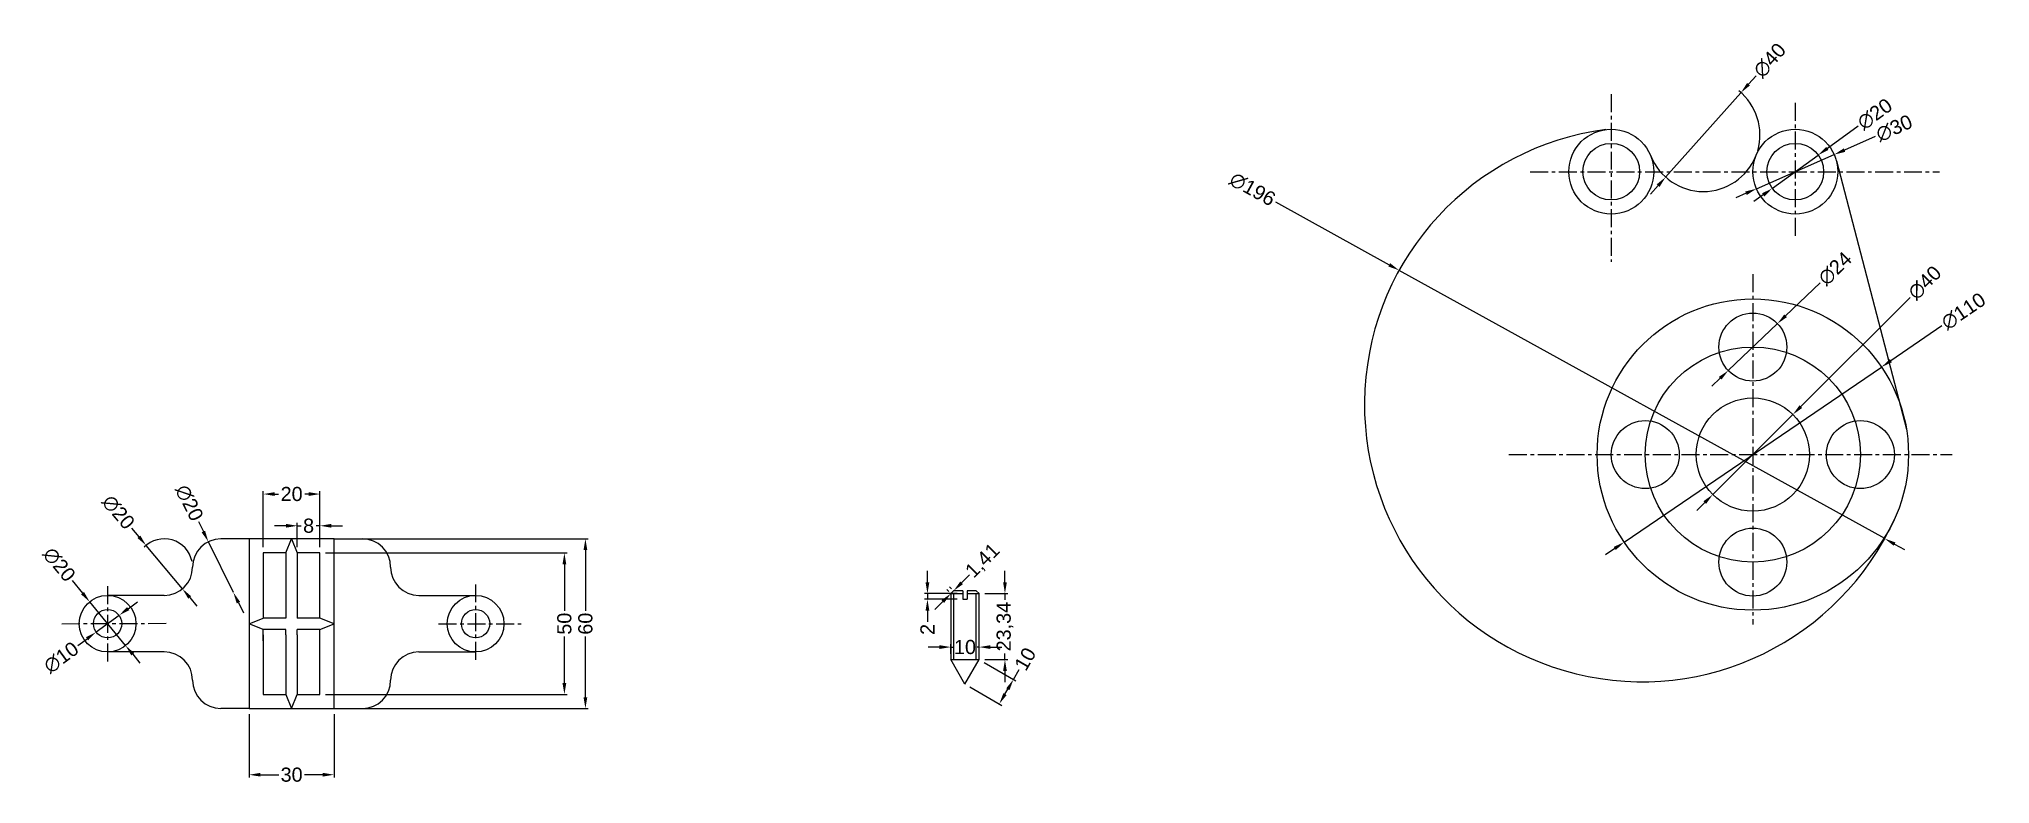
# Model space of a CAD drawing. Header units: millimetres. Extents: x -287 to 1983, y -65 to 241.
# Drawn here: x 1294 to 1983, y -23 to 241 of the extents above; entities that cross this region are included whole.
import ezdxf

# ---------------------------------------------------------------- set-up
doc = ezdxf.new("R2010")
doc.units = ezdxf.units.MM
doc.header["$LTSCALE"] = 0.2
doc.linetypes.add('CENTER', pattern=[50.8, 31.75, -6.35, 6.35, -6.35])
doc.styles.get("Standard").update_dxf_attribs({"font": 'arial.ttf'})
doc.dimstyles.new('ISO-25', dxfattribs={"dimtxt": 5, "dimasz": 4, "dimexe": 1, "dimexo": 2, "dimgap": 1, "dimtad": 0, "dimzin": 9, "dimtxsty": 'Standard', "dimcen": 2.5, "dimclrd": 2, "dimclre": 5, "dimadec": 0, "dimazin": 0, "dimtfac": 1, "dimtmove": 0, "dimatfit": 3, "dimfxl": 1, "dimarcsym": 0})

msp = doc.modelspace()

# ---------------------------------------------------------------- blocks, each defined once
blk = doc.blocks.new('*D50')
at = {"color": 2, "lineweight": -2, "ltscale": 0.2, "transparency": 16777216}
for p, q in [((1305.79, 49.25), (1309.42, 44.83)), ((1324.64, 26.27), (1311.96, 41.73)), ((1327.18, 23.18), (1329.72, 20.09))]:
    blk.add_line(p, q, dxfattribs=at)
at = {"color": 2, "ltscale": 0.2, "transparency": 16777216}
for points in [[(1309.94, 45.25), (1308.9, 44.4), (1311.96, 41.73)], [(1327.7, 23.6), (1326.66, 22.76), (1324.64, 26.27)]]:
    blk.add_solid(points, dxfattribs=at)
at = {"layer": 'Defpoints', "color": 0, "ltscale": 0.2, "transparency": 16777216}
for p in [(1311.96, 41.73), (1324.64, 26.27)]:
    blk.add_point(p, dxfattribs=at)
at = {"color": 0, "ltscale": 0.2, "transparency": 16777216, "insert": (1301.17, 54.89), "char_height": 5, "attachment_point": 5, "rotation": 309.36625}
blk.add_mtext('∅20', dxfattribs=at)
blk = doc.blocks.new('*D51')
at = {"color": 2, "lineweight": -2, "ltscale": 0.2, "transparency": 16777216}
for p, q in [((1325.57, 39.31), (1328.8, 41.67)), ((1322.34, 36.95), (1314.26, 31.06)), ((1307.8, 26.34), (1311.03, 28.7))]:
    blk.add_line(p, q, dxfattribs=at)
at = {"color": 2, "ltscale": 0.2, "transparency": 16777216}
for points in [[(1325.18, 39.85), (1325.96, 38.77), (1322.34, 36.95)], [(1310.64, 29.24), (1311.42, 28.16), (1314.26, 31.06)]]:
    blk.add_solid(points, dxfattribs=at)
at = {"layer": 'Defpoints', "color": 0, "ltscale": 0.2, "transparency": 16777216}
for p in [(1322.34, 36.95), (1314.26, 31.06)]:
    blk.add_point(p, dxfattribs=at)
at = {"color": 0, "ltscale": 0.2, "transparency": 16777216, "insert": (1301.91, 22.04), "char_height": 5, "attachment_point": 5, "rotation": 36.11226}
blk.add_mtext('∅10', dxfattribs=at)
blk = doc.blocks.new('*D52')
at = {"color": 2, "lineweight": -2, "ltscale": 0.2, "transparency": 16777216}
for p, q in [((1326.76, 67.81), (1329.33, 64.74)), ((1344.73, 46.33), (1331.89, 61.67)), ((1347.29, 43.26), (1349.86, 40.2))]:
    blk.add_line(p, q, dxfattribs=at)
at = {"color": 5, "lineweight": -2, "ltscale": 0.2, "transparency": 16777216}
blk.add_arc((1338.31, 54), 10, 11.45916, 135.64088, dxfattribs=at)
at = {"color": 2, "ltscale": 0.2, "transparency": 16777216}
for points in [[(1329.84, 65.17), (1328.82, 64.31), (1331.89, 61.67)], [(1347.8, 43.69), (1346.78, 42.84), (1344.73, 46.33)]]:
    blk.add_solid(points, dxfattribs=at)
at = {"layer": 'Defpoints', "color": 0, "ltscale": 0.2, "transparency": 16777216}
for p in [(1331.89, 61.67), (1344.73, 46.33)]:
    blk.add_point(p, dxfattribs=at)
at = {"color": 0, "ltscale": 0.2, "transparency": 16777216, "insert": (1322.08, 73.4), "char_height": 5, "attachment_point": 5, "rotation": 309.9113}
blk.add_mtext('∅20', dxfattribs=at)
blk = doc.blocks.new('*D53')
at = {"color": 2, "lineweight": -2, "ltscale": 0.2, "transparency": 16777216}
for p, q in [((1350.35, 70.15), (1352.12, 66.56)), ((1362.73, 45.03), (1353.89, 62.97)), ((1364.5, 41.45), (1366.27, 37.86))]:
    blk.add_line(p, q, dxfattribs=at)
at = {"color": 2, "ltscale": 0.2, "transparency": 16777216}
for points in [[(1352.72, 66.86), (1351.52, 66.27), (1353.89, 62.97)], [(1365.1, 41.74), (1363.9, 41.15), (1362.73, 45.03)]]:
    blk.add_solid(points, dxfattribs=at)
at = {"layer": 'Defpoints', "color": 0, "ltscale": 0.2, "transparency": 16777216}
for p in [(1353.89, 62.97), (1362.73, 45.03)]:
    blk.add_point(p, dxfattribs=at)
at = {"color": 0, "ltscale": 0.2, "transparency": 16777216, "insert": (1347.13, 76.69), "char_height": 5, "attachment_point": 5, "rotation": 296.2366}
blk.add_mtext('∅20', dxfattribs=at)
blk = doc.blocks.new('*D54')
at = {"color": 5, "lineweight": -2, "ltscale": 0.2, "transparency": 16777216}
for p, q in [((1400.3, 64), (1488.09, 64)), ((1400.3, 4), (1488.09, 4))]:
    blk.add_line(p, q, dxfattribs=at)
at = {"color": 2, "lineweight": -2, "ltscale": 0.2, "transparency": 16777216}
for p, q in [((1487.09, 60), (1487.09, 38.59)), ((1487.09, 8), (1487.09, 29.42))]:
    blk.add_line(p, q, dxfattribs=at)
at = {"color": 2, "ltscale": 0.2, "transparency": 16777216}
for points in [[(1486.43, 60), (1487.76, 60), (1487.09, 64)], [(1486.43, 8), (1487.76, 8), (1487.09, 4)]]:
    blk.add_solid(points, dxfattribs=at)
at = {"layer": 'Defpoints', "color": 0, "ltscale": 0.2, "transparency": 16777216}
for p in [(1398.3, 64), (1398.3, 4), (1487.09, 4)]:
    blk.add_point(p, dxfattribs=at)
at = {"color": 0, "ltscale": 0.2, "transparency": 16777216, "insert": (1487.09, 34), "char_height": 5, "attachment_point": 5, "rotation": 90}
blk.add_mtext('60', dxfattribs=at)
blk = doc.blocks.new('*D55')
at = {"color": 5, "lineweight": -2, "ltscale": 0.2, "transparency": 16777216}
for p, q in [((1395.3, 59), (1480.66, 59)), ((1395.3, 9), (1480.66, 9))]:
    blk.add_line(p, q, dxfattribs=at)
at = {"color": 2, "lineweight": -2, "ltscale": 0.2, "transparency": 16777216}
for p, q in [((1479.66, 55), (1479.66, 38.58)), ((1479.66, 13), (1479.66, 29.43))]:
    blk.add_line(p, q, dxfattribs=at)
at = {"color": 2, "ltscale": 0.2, "transparency": 16777216}
for points in [[(1478.99, 55), (1480.32, 55), (1479.66, 59)], [(1478.99, 13), (1480.32, 13), (1479.66, 9)]]:
    blk.add_solid(points, dxfattribs=at)
at = {"layer": 'Defpoints', "color": 0, "ltscale": 0.2, "transparency": 16777216}
for p in [(1393.3, 59), (1393.3, 9), (1479.66, 9)]:
    blk.add_point(p, dxfattribs=at)
at = {"color": 0, "ltscale": 0.2, "transparency": 16777216, "insert": (1479.66, 34), "char_height": 5, "attachment_point": 5, "rotation": 90}
blk.add_mtext('50', dxfattribs=at)
blk = doc.blocks.new('*D56')
at = {"color": 5, "lineweight": -2, "ltscale": 0.2, "transparency": 16777216}
for p, q in [((1368.3, 2), (1368.3, -20.39)), ((1398.3, 2), (1398.3, -20.39))]:
    blk.add_line(p, q, dxfattribs=at)
at = {"color": 2, "lineweight": -2, "ltscale": 0.2, "transparency": 16777216}
for p, q in [((1372.3, -19.39), (1378.73, -19.39)), ((1394.3, -19.39), (1387.87, -19.39))]:
    blk.add_line(p, q, dxfattribs=at)
at = {"color": 2, "ltscale": 0.2, "transparency": 16777216}
for points in [[(1372.3, -18.72), (1372.3, -20.05), (1368.3, -19.39)], [(1394.3, -18.72), (1394.3, -20.05), (1398.3, -19.39)]]:
    blk.add_solid(points, dxfattribs=at)
at = {"layer": 'Defpoints', "color": 0, "ltscale": 0.2, "transparency": 16777216}
for p in [(1368.3, 4), (1398.3, 4), (1398.3, -19.39)]:
    blk.add_point(p, dxfattribs=at)
at = {"color": 0, "ltscale": 0.2, "transparency": 16777216, "insert": (1383.3, -19.39), "char_height": 5, "attachment_point": 5}
blk.add_mtext('30', dxfattribs=at)
blk = doc.blocks.new('*D57')
at = {"color": 5, "lineweight": -2, "ltscale": 0.2, "transparency": 16777216}
for p, q in [((1373.3, 61), (1373.3, 80.82)), ((1393.3, 61), (1393.3, 80.82))]:
    blk.add_line(p, q, dxfattribs=at)
at = {"color": 2, "lineweight": -2, "ltscale": 0.2, "transparency": 16777216}
for p, q in [((1377.3, 79.82), (1378.68, 79.82)), ((1389.3, 79.82), (1387.92, 79.82))]:
    blk.add_line(p, q, dxfattribs=at)
at = {"color": 2, "ltscale": 0.2, "transparency": 16777216}
for points in [[(1377.3, 80.49), (1377.3, 79.15), (1373.3, 79.82)], [(1389.3, 80.49), (1389.3, 79.15), (1393.3, 79.82)]]:
    blk.add_solid(points, dxfattribs=at)
at = {"layer": 'Defpoints', "color": 0, "ltscale": 0.2, "transparency": 16777216}
for p in [(1393.3, 79.82), (1373.3, 59), (1393.3, 59)]:
    blk.add_point(p, dxfattribs=at)
at = {"color": 0, "ltscale": 0.2, "transparency": 16777216, "insert": (1383.3, 79.82), "char_height": 5, "attachment_point": 5}
blk.add_mtext('20', dxfattribs=at)
blk = doc.blocks.new('*D58')
at = {"color": 5, "lineweight": -2, "ltscale": 0.2, "transparency": 16777216}
for p, q in [((1385.3, 61), (1385.3, 69.61)), ((1393.3, 61), (1393.3, 69.61))]:
    blk.add_line(p, q, dxfattribs=at)
at = {"color": 2, "lineweight": -2, "ltscale": 0.2, "transparency": 16777216}
for p, q in [((1381.3, 68.61), (1377.3, 68.61)), ((1385.3, 68.61), (1386.65, 68.61)), ((1393.3, 68.61), (1391.95, 68.61)), ((1397.3, 68.61), (1401.3, 68.61))]:
    blk.add_line(p, q, dxfattribs=at)
at = {"color": 2, "ltscale": 0.2, "transparency": 16777216}
for points in [[(1381.3, 69.28), (1381.3, 67.95), (1385.3, 68.61)], [(1397.3, 69.28), (1397.3, 67.95), (1393.3, 68.61)]]:
    blk.add_solid(points, dxfattribs=at)
at = {"layer": 'Defpoints', "color": 0, "ltscale": 0.2, "transparency": 16777216}
for p in [(1393.3, 68.61), (1385.3, 59), (1393.3, 59)]:
    blk.add_point(p, dxfattribs=at)
at = {"color": 0, "ltscale": 0.2, "transparency": 16777216, "insert": (1389.3, 68.61), "char_height": 5, "attachment_point": 5}
blk.add_mtext('8', dxfattribs=at)
blk = doc.blocks.new('*U6')
at = {"ltscale": 0.2}
blk.add_circle((0, 0), 12, dxfattribs=at)
blk = doc.blocks.new('*U7')
at = {"color": 0, "linetype": 'ByBlock', "lineweight": -2, "transparency": 16777216}
for p, rotation in [((1071.48, 405.64), 90), ((1033.48, 367.64), 180), ((1071.48, 329.64), 270)]:
    blk.add_blockref('*U6', p, dxfattribs=dict(at, rotation=rotation))
blk.add_blockref('*U6', (1109.48, 367.64), dxfattribs=at)
blk = doc.blocks.new('*D59')
at = {"color": 2, "lineweight": -2, "ltscale": 0.2, "transparency": 16777216}
for p, q in [((1635.3, 48.63), (1635.3, 52.63)), ((1635.3, 44.63), (1635.3, 42.43)), ((1635.3, 21.29), (1635.3, 23.49)), ((1635.3, 17.29), (1635.3, 13.29))]:
    blk.add_line(p, q, dxfattribs=at)
at = {"color": 5, "lineweight": -2, "ltscale": 0.2, "transparency": 16777216}
for p, q in [((1628.17, 44.63), (1636.3, 44.63)), ((1628.17, 21.29), (1636.3, 21.29))]:
    blk.add_line(p, q, dxfattribs=at)
at = {"color": 2, "ltscale": 0.2, "transparency": 16777216}
for points in [[(1634.64, 48.63), (1635.97, 48.63), (1635.3, 44.63)], [(1634.64, 17.29), (1635.97, 17.29), (1635.3, 21.29)]]:
    blk.add_solid(points, dxfattribs=at)
at = {"layer": 'Defpoints', "color": 0, "ltscale": 0.2, "transparency": 16777216}
for p in [(1626.17, 44.63), (1626.17, 21.29), (1635.3, 21.29)]:
    blk.add_point(p, dxfattribs=at)
at = {"color": 0, "ltscale": 0.2, "transparency": 16777216, "insert": (1635.3, 32.96), "char_height": 5, "attachment_point": 5, "rotation": 90}
blk.add_mtext('23,34', dxfattribs=at)
blk = doc.blocks.new('*D60')
at = {"color": 2, "lineweight": -2, "ltscale": 0.2, "transparency": 16777216}
for p, q in [((1620, 48.46), (1622.83, 51.29)), ((1613.34, 41.8), (1610.52, 38.98)), ((1616.17, 44.63), (1617.17, 45.63))]:
    blk.add_line(p, q, dxfattribs=at)
at = {"color": 5, "lineweight": -2, "ltscale": 0.2, "transparency": 16777216}
for p, q in [((1614.76, 46.05), (1615.46, 45.34)), ((1615.76, 47.05), (1616.46, 46.34))]:
    blk.add_line(p, q, dxfattribs=at)
at = {"color": 2, "ltscale": 0.2, "transparency": 16777216}
for points in [[(1619.53, 48.93), (1620.47, 47.99), (1617.17, 45.63)], [(1612.87, 42.28), (1613.81, 41.33), (1616.17, 44.63)]]:
    blk.add_solid(points, dxfattribs=at)
at = {"layer": 'Defpoints', "color": 0, "ltscale": 0.2, "transparency": 16777216}
for p in [(1616.17, 44.63), (1617.17, 45.63), (1617.17, 45.63)]:
    blk.add_point(p, dxfattribs=at)
at = {"color": 0, "ltscale": 0.2, "transparency": 16777216, "insert": (1627.62, 56.08), "char_height": 5, "attachment_point": 5, "rotation": 45}
blk.add_mtext('1,41', dxfattribs=at)
blk = doc.blocks.new('*D61')
at = {"color": 2, "lineweight": -2, "ltscale": 0.2, "transparency": 16777216}
for p, q in [((1612.17, 25.73), (1608.17, 25.73)), ((1616.17, 25.73), (1616.83, 25.73)), ((1626.17, 25.73), (1625.51, 25.73)), ((1630.17, 25.73), (1634.17, 25.73))]:
    blk.add_line(p, q, dxfattribs=at)
at = {"color": 5, "lineweight": -2, "ltscale": 0.2, "transparency": 16777216}
for p, q in [((1616.17, 23.29), (1616.17, 26.73)), ((1626.17, 23.29), (1626.17, 26.73))]:
    blk.add_line(p, q, dxfattribs=at)
at = {"color": 2, "ltscale": 0.2, "transparency": 16777216}
for points in [[(1612.17, 26.39), (1612.17, 25.06), (1616.17, 25.73)], [(1630.17, 26.39), (1630.17, 25.06), (1626.17, 25.73)]]:
    blk.add_solid(points, dxfattribs=at)
at = {"layer": 'Defpoints', "color": 0, "ltscale": 0.2, "transparency": 16777216}
for p in [(1616.17, 25.73), (1616.17, 21.29), (1626.17, 21.29)]:
    blk.add_point(p, dxfattribs=at)
at = {"color": 0, "ltscale": 0.2, "transparency": 16777216, "insert": (1621.17, 25.73), "char_height": 5, "attachment_point": 5}
blk.add_mtext('10', dxfattribs=at)
blk = doc.blocks.new('*D62')
at = {"color": 2, "lineweight": -2, "ltscale": 0.2, "transparency": 16777216}
for p, q in [((1607.91, 48.63), (1607.91, 52.63)), ((1607.91, 44.63), (1607.91, 42.63)), ((1607.91, 38.63), (1607.91, 34.63))]:
    blk.add_line(p, q, dxfattribs=at)
at = {"color": 5, "lineweight": -2, "ltscale": 0.2, "transparency": 16777216}
for p, q in [((1618.37, 44.63), (1606.91, 44.63)), ((1618.37, 42.63), (1606.91, 42.63))]:
    blk.add_line(p, q, dxfattribs=at)
at = {"color": 2, "ltscale": 0.2, "transparency": 16777216}
for points in [[(1607.25, 48.63), (1608.58, 48.63), (1607.91, 44.63)], [(1607.25, 38.63), (1608.58, 38.63), (1607.91, 42.63)]]:
    blk.add_solid(points, dxfattribs=at)
at = {"layer": 'Defpoints', "color": 0, "ltscale": 0.2, "transparency": 16777216}
for p in [(1607.91, 42.63), (1620.37, 44.63), (1620.37, 42.63)]:
    blk.add_point(p, dxfattribs=at)
at = {"color": 0, "ltscale": 0.2, "transparency": 16777216, "insert": (1607.91, 31.98), "char_height": 5, "attachment_point": 5, "rotation": 90}
blk.add_mtext('2', dxfattribs=at)
blk = doc.blocks.new('*D63')
at = {"color": 5, "lineweight": -2, "ltscale": 0.2, "transparency": 16777216}
for p, q in [((1627.9, 20.29), (1639.17, 13.79)), ((1622.9, 11.63), (1634.17, 5.13))]:
    blk.add_line(p, q, dxfattribs=at)
at = {"color": 2, "lineweight": -2, "ltscale": 0.2, "transparency": 16777216}
for p, q in [((1638.3, 14.29), (1640.3, 17.75)), ((1635.3, 9.09), (1636.3, 10.82))]:
    blk.add_line(p, q, dxfattribs=at)
at = {"color": 2, "ltscale": 0.2, "transparency": 16777216}
for points in [[(1635.73, 11.16), (1636.88, 10.49), (1638.3, 14.29)], [(1634.73, 9.43), (1635.88, 8.76), (1633.3, 5.63)]]:
    blk.add_solid(points, dxfattribs=at)
at = {"layer": 'Defpoints', "color": 0, "ltscale": 0.2, "transparency": 16777216}
for p in [(1626.17, 21.29), (1638.3, 14.29), (1621.17, 12.63)]:
    blk.add_point(p, dxfattribs=at)
at = {"color": 0, "ltscale": 0.2, "transparency": 16777216, "insert": (1642.47, 21.51), "char_height": 5, "attachment_point": 5, "rotation": 60}
blk.add_mtext('10', dxfattribs=at)
blk = doc.blocks.new('*D64')
at = {"color": 2, "lineweight": -2, "ltscale": 0.2, "transparency": 16777216}
for p, q in [((1942.77, 206.19), (1931.89, 201.41)), ((1900.76, 187.75), (1928.23, 199.81)), ((1897.1, 186.14), (1893.44, 184.53))]:
    blk.add_line(p, q, dxfattribs=at)
at = {"color": 2, "ltscale": 0.2, "transparency": 16777216}
for points in [[(1931.63, 202.02), (1932.16, 200.8), (1928.23, 199.81)], [(1896.83, 186.75), (1897.37, 185.53), (1900.76, 187.75)]]:
    blk.add_solid(points, dxfattribs=at)
at = {"layer": 'Defpoints', "color": 0, "ltscale": 0.2, "transparency": 16777216}
for p in [(1928.23, 199.81), (1900.76, 187.75)]:
    blk.add_point(p, dxfattribs=at)
at = {"color": 0, "ltscale": 0.2, "transparency": 16777216, "insert": (1949.44, 209.12), "char_height": 5, "attachment_point": 5, "rotation": 23.69914}
blk.add_mtext('∅30', dxfattribs=at)
blk = doc.blocks.new('*D65')
at = {"color": 2, "lineweight": -2, "ltscale": 0.2, "transparency": 16777216}
for p, q in [((1936.69, 209.84), (1925.84, 201.98)), ((1906.4, 187.91), (1922.6, 199.64)), ((1903.15, 185.57), (1899.91, 183.23))]:
    blk.add_line(p, q, dxfattribs=at)
at = {"color": 2, "ltscale": 0.2, "transparency": 16777216}
for points in [[(1925.45, 202.52), (1926.23, 201.44), (1922.6, 199.64)], [(1902.76, 186.11), (1903.55, 185.03), (1906.4, 187.91)]]:
    blk.add_solid(points, dxfattribs=at)
at = {"layer": 'Defpoints', "color": 0, "ltscale": 0.2, "transparency": 16777216}
for p in [(1922.6, 199.64), (1906.4, 187.91)]:
    blk.add_point(p, dxfattribs=at)
at = {"color": 0, "ltscale": 0.2, "transparency": 16777216, "insert": (1942.6, 214.11), "char_height": 5, "attachment_point": 5, "rotation": 35.88923}
blk.add_mtext('∅20', dxfattribs=at)
blk = doc.blocks.new('*D66')
at = {"color": 2, "lineweight": -2, "ltscale": 0.2, "transparency": 16777216}
for p, q in [((1900.62, 227.67), (1897.96, 224.69)), ((1868.69, 191.83), (1895.3, 221.7)), ((1866.03, 188.85), (1863.37, 185.86))]:
    blk.add_line(p, q, dxfattribs=at)
at = {"color": 5, "lineweight": -2, "ltscale": 0.2, "transparency": 16777216}
blk.add_arc((1882, 206.77), 20, 343.94279, 51.16445, dxfattribs=at)
at = {"color": 2, "ltscale": 0.2, "transparency": 16777216}
for points in [[(1897.46, 225.13), (1898.46, 224.24), (1895.3, 221.7)], [(1865.53, 189.29), (1866.53, 188.4), (1868.69, 191.83)]]:
    blk.add_solid(points, dxfattribs=at)
at = {"layer": 'Defpoints', "color": 0, "ltscale": 0.2, "transparency": 16777216}
for p in [(1895.3, 221.7), (1868.69, 191.83)]:
    blk.add_point(p, dxfattribs=at)
at = {"color": 0, "ltscale": 0.2, "transparency": 16777216, "insert": (1905.47, 233.12), "char_height": 5, "attachment_point": 5, "rotation": 48.29966}
blk.add_mtext('∅40', dxfattribs=at)
blk = doc.blocks.new('*D67')
at = {"color": 2, "lineweight": -2, "ltscale": 0.2, "transparency": 16777216}
for p, q in [((1966.28, 139.23), (1948.27, 126.97)), ((1854.03, 62.83), (1944.96, 124.72)), ((1850.72, 60.58), (1847.42, 58.33))]:
    blk.add_line(p, q, dxfattribs=at)
at = {"color": 2, "ltscale": 0.2, "transparency": 16777216}
for points in [[(1947.9, 127.53), (1948.65, 126.42), (1944.96, 124.72)], [(1850.35, 61.13), (1851.1, 60.03), (1854.03, 62.83)]]:
    blk.add_solid(points, dxfattribs=at)
at = {"layer": 'Defpoints', "color": 0, "ltscale": 0.2, "transparency": 16777216}
for p in [(1944.96, 124.72), (1854.03, 62.83)]:
    blk.add_point(p, dxfattribs=at)
at = {"color": 0, "ltscale": 0.2, "transparency": 16777216, "insert": (1973.91, 144.43), "char_height": 5, "attachment_point": 5, "rotation": 34.24076}
blk.add_mtext('∅110', dxfattribs=at)
blk = doc.blocks.new('*D68')
at = {"color": 2, "lineweight": -2, "ltscale": 0.2, "transparency": 16777216}
for p, q in [((1955.08, 149.34), (1916.47, 110.74)), ((1885.35, 79.64), (1913.64, 107.92)), ((1882.52, 76.81), (1879.69, 73.98))]:
    blk.add_line(p, q, dxfattribs=at)
at = {"color": 2, "ltscale": 0.2, "transparency": 16777216}
for points in [[(1916, 111.22), (1916.94, 110.27), (1913.64, 107.92)], [(1882.05, 77.28), (1882.99, 76.34), (1885.35, 79.64)]]:
    blk.add_solid(points, dxfattribs=at)
at = {"layer": 'Defpoints', "color": 0, "ltscale": 0.2, "transparency": 16777216}
for p in [(1913.64, 107.92), (1885.35, 79.64)]:
    blk.add_point(p, dxfattribs=at)
at = {"color": 0, "ltscale": 0.2, "transparency": 16777216, "insert": (1960.24, 154.49), "char_height": 5, "attachment_point": 5, "rotation": 44.98653}
blk.add_mtext('∅40', dxfattribs=at)
blk = doc.blocks.new('*D69')
at = {"color": 2, "lineweight": -2, "ltscale": 0.2, "transparency": 16777216}
for p, q in [((1923.3, 154.49), (1911.07, 142.82)), ((1890.82, 123.49), (1908.18, 140.06)), ((1887.92, 120.73), (1885.03, 117.97))]:
    blk.add_line(p, q, dxfattribs=at)
at = {"color": 2, "ltscale": 0.2, "transparency": 16777216}
for points in [[(1910.61, 143.31), (1911.53, 142.34), (1908.18, 140.06)], [(1887.46, 121.21), (1888.38, 120.25), (1890.82, 123.49)]]:
    blk.add_solid(points, dxfattribs=at)
at = {"layer": 'Defpoints', "color": 0, "ltscale": 0.2, "transparency": 16777216}
for p in [(1908.18, 140.06), (1890.82, 123.49)]:
    blk.add_point(p, dxfattribs=at)
at = {"color": 0, "ltscale": 0.2, "transparency": 16777216, "insert": (1928.57, 159.52), "char_height": 5, "attachment_point": 5, "rotation": 43.65951}
blk.add_mtext('∅24', dxfattribs=at)
blk = doc.blocks.new('*D70')
at = {"color": 2, "lineweight": -2, "ltscale": 0.2, "transparency": 16777216}
for p, q in [((1730.82, 183.08), (1771.05, 160.84)), ((1946.08, 64.07), (1774.55, 158.9)), ((1949.58, 62.13), (1953.08, 60.19))]:
    blk.add_line(p, q, dxfattribs=at)
at = {"color": 2, "ltscale": 0.2, "transparency": 16777216}
for points in [[(1771.37, 161.42), (1770.73, 160.26), (1774.55, 158.9)], [(1949.9, 62.71), (1949.25, 61.55), (1946.08, 64.07)]]:
    blk.add_solid(points, dxfattribs=at)
at = {"layer": 'Defpoints', "color": 0, "ltscale": 0.2, "transparency": 16777216}
for p in [(1774.55, 158.9), (1946.08, 64.07)]:
    blk.add_point(p, dxfattribs=at)
at = {"color": 0, "ltscale": 0.2, "transparency": 16777216, "insert": (1722.73, 187.55), "char_height": 5, "attachment_point": 5, "rotation": 331.06134}
blk.add_mtext('∅196', dxfattribs=at)

# ---------------------------------------------------------------- dimensions: what is measured, and where the dimension line sits
at = {"ltscale": 0.2}
for p1, p2, picture, middle in [((1868.692, 191.835), (1895.301, 221.7), '*D66', (1905.475, 233.118)), ((1362.731, 45.034), (1353.889, 62.973), '*D53', (1347.129, 76.69)), ((1344.726, 46.333), (1331.894, 61.674), '*D52', (1322.082, 73.404)), ((1322.339, 36.95), (1314.261, 31.056), '*D51', (1301.906, 22.043))]:
    dim = msp.add_diameter_dim_2p(p1=p1, p2=p2, dimstyle='ISO-25', dxfattribs=at)
    dim.commit()
    dim.dimension.update_dxf_attribs({"geometry": picture, "text_midpoint": middle})
for p1, p2, picture, middle in [((1906.395, 187.915), (1922.598, 199.639), '*D65', (1942.599, 214.112)), ((1900.762, 187.748), (1928.232, 199.806), '*D64', (1949.444, 209.117)), ((1946.076, 64.065), (1774.549, 158.904), '*D70', (1722.732, 187.554)), ((1890.815, 123.493), (1908.178, 140.061), '*D69', (1928.572, 159.522)), ((1885.351, 79.638), (1913.642, 107.916), '*D68', (1960.239, 154.491)), ((1854.029, 62.83), (1944.964, 124.724), '*D67', (1973.914, 144.428)), ((1324.643, 26.272), (1311.957, 41.734), '*D50', (1301.168, 54.885))]:
    dim = msp.add_diameter_dim_2p(p1=p1, p2=p2, dimstyle='ISO-25', dxfattribs=at)
    dim.commit()
    dim.dimension.update_dxf_attribs({"geometry": picture, "text_midpoint": middle, "dimtype": 163})
for base, p1, p2, picture, middle in [((1393.3, 79.819), (1373.3, 59.003), (1393.3, 59.003), '*D57', (1383.3, 79.819)), ((1393.3, 68.615), (1385.3, 59.003), (1393.3, 59.003), '*D58', (1389.3, 68.615)), ((1616.172, 25.725), (1626.172, 21.293), (1616.172, 21.293), '*D61', (1621.172, 25.725)), ((1398.3, -19.386), (1368.3, 4.003), (1398.3, 4.003), '*D56', (1383.3, -19.386))]:
    dim = msp.add_linear_dim(base=base, p1=p1, p2=p2, dimstyle='ISO-25', dxfattribs=at)
    dim.commit()
    dim.dimension.update_dxf_attribs({"geometry": picture, "text_midpoint": middle})
for base, p1, p2, picture, middle in [((1487.093, 4.003), (1398.3, 64.003), (1398.3, 4.003), '*D54', (1487.093, 34.003)), ((1479.656, 9.003), (1393.3, 59.003), (1393.3, 9.003), '*D55', (1479.656, 34.003)), ((1607.912, 42.632), (1620.372, 44.632), (1620.372, 42.632), '*D62', (1607.912, 31.977)), ((1635.304, 21.293), (1626.172, 44.632), (1626.172, 21.293), '*D59', (1635.304, 32.963))]:
    dim = msp.add_linear_dim(base=base, p1=p1, p2=p2, angle=90, dimstyle='ISO-25', dxfattribs=at)
    dim.commit()
    dim.dimension.update_dxf_attribs({"geometry": picture, "text_midpoint": middle})
for p1, p2, distance, picture, middle in [((1616.172, 44.632), (1617.172, 45.632), 0, '*D60', (1627.62, 56.081)), ((1621.172, 12.632), (1626.172, 21.293), -14.009, '*D63', (1642.473, 21.509))]:
    dim = msp.add_aligned_dim(p1=p1, p2=p2, distance=distance, dimstyle='ISO-25', dxfattribs=at)
    dim.commit()
    dim.dimension.update_dxf_attribs({"geometry": picture, "text_midpoint": middle})

# ---------------------------------------------------------------- linework, layer by layer
at = {"color": 114, "linetype": 'CENTER', "true_color": 0x139b48}
for p, q in [((1849.497, 221.163), (1849.497, 161.888)), ((1914.497, 218.089), (1914.497, 171.109)), ((1820.823, 193.777), (1965.47, 193.777)), ((1899.497, 157.497), (1899.497, 33.679)), ((1813.349, 93.777), (1969.866, 93.777)), ((1318.3, 47.305), (1318.3, 19.571)), ((1448.3, 47.904), (1448.3, 20.369)), ((1302.168, 34.003), (1339.13, 34.136)), ((1435.23, 34.003), (1464.399, 34.003))]:
    msp.add_line(p, q, dxfattribs=at)
at = {"ltscale": 0.2}
for p, q in [((1929.01, 197.566), (1953.75, 102.812)), ((1368.3, 64.003), (1358.31, 64.003)), ((1381.3, 59.003), (1383.3, 64.003)), ((1383.3, 64.003), (1385.3, 59.003)), ((1398.3, 64.003), (1408.29, 64.003)), ((1381.3, 59.003), (1381.3, 36.003)), ((1385.3, 59.003), (1385.3, 36.003)), ((1338.31, 44.003), (1318.3, 44.003)), ((1428.29, 44.003), (1448.3, 44.003)), ((1617.172, 45.632), (1616.172, 44.632)), ((1616.172, 44.632), (1620.372, 44.632)), ((1616.172, 44.632), (1616.172, 21.293)), ((1620.372, 45.632), (1617.172, 45.632)), ((1617.172, 44.632), (1617.172, 21.293)), ((1620.372, 45.632), (1620.372, 42.632)), ((1620.372, 42.632), (1621.972, 42.632)), ((1621.972, 45.632), (1621.972, 42.632)), ((1625.172, 45.632), (1621.972, 45.632)), ((1621.972, 44.632), (1626.172, 44.632)), ((1626.172, 44.632), (1625.172, 45.632)), ((1625.172, 21.293), (1625.172, 44.632)), ((1626.172, 21.293), (1626.172, 44.632)), ((1368.3, 34.003), (1373.3, 36.003)), ((1381.3, 36.003), (1373.3, 36.003)), ((1393.3, 36.003), (1385.3, 36.003)), ((1398.3, 34.003), (1393.3, 36.003)), ((1373.3, 32.003), (1368.3, 34.003)), ((1373.3, 27.951), (1373.3, 32.003)), ((1381.3, 32.003), (1373.3, 32.003)), ((1381.3, 30.003), (1381.3, 32.003)), ((1381.3, 30.003), (1381.3, 9.003)), ((1393.3, 32.003), (1385.3, 32.003)), ((1385.3, 30.003), (1385.3, 32.003)), ((1385.3, 30.003), (1385.3, 9.003)), ((1393.3, 32.003), (1398.3, 34.003)), ((1393.3, 30.003), (1393.3, 32.003)), ((1338.31, 24.003), (1318.3, 24.003)), ((1428.29, 24.003), (1448.3, 24.003)), ((1621.172, 12.632), (1616.172, 21.293)), ((1616.172, 21.293), (1626.172, 21.293)), ((1621.172, 12.632), (1626.172, 21.293)), ((1381.3, 9.003), (1383.3, 4.003)), ((1383.3, 4.003), (1385.3, 9.003)), ((1368.3, 4.003), (1358.31, 4.003)), ((1398.3, 4.003), (1408.29, 4.003))]:
    msp.add_line(p, q, dxfattribs=at)
msp.add_lwpolyline([(1368.3, 4.003), (1398.3, 4.003), (1398.3, 64.003), (1368.3, 64.003)], close=True, dxfattribs=at)
for points in [[(1381.3, 59.003), (1373.3, 59.003), (1373.3, 36.003)], [(1393.3, 36.003), (1393.3, 59.003), (1385.3, 59.003)], [(1373.3, 30.003), (1373.3, 9.003), (1381.3, 9.003)], [(1385.3, 9.003), (1393.3, 9.003), (1393.3, 30.003)]]:
    msp.add_lwpolyline(points, dxfattribs=at)
for centre, radius in [((1849.497, 193.777), 15), ((1914.497, 193.777), 15), ((1849.497, 193.777), 10), ((1914.497, 193.777), 10), ((1899.497, 93.777), 55), ((1899.497, 93.777), 38), ((1899.497, 93.777), 20), ((1318.3, 34.003), 10), ((1318.3, 34.003), 10), ((1448.3, 34.003), 10), ((1448.3, 34.003), 10), ((1318.3, 34.003), 5), ((1448.3, 34.003), 5)]:
    msp.add_circle(centre, radius, dxfattribs=at)
for centre, radius, start, end in [((1860.312, 111.485), 98, 97.487225, 335.681657), ((1881.997, 206.767), 20, 201.786789, 338.213211), ((1358.31, 54.003), 10, 90, 180), ((1408.29, 54.003), 10, 0, 90), ((1338.31, 54.003), 10, 270, 0), ((1428.29, 54.003), 10, 180, 270), ((1338.31, 14.003), 10, 0, 90), ((1428.29, 14.003), 10, 90, 180), ((1358.31, 14.003), 10, 180, 270), ((1408.29, 14.003), 10, 270, 0)]:
    msp.add_arc(centre, radius, start, end, dxfattribs=at)

# ---------------------------------------------------------------- block references
msp.add_blockref('*U7', (828.019, -273.867))

msp.set_redraw_order([(e.dxf.handle, doc.entitydb.next_handle()) for e in msp.query("TEXT MTEXT ATTDEF DIMENSION ARC_DIMENSION")])  # texts and dimensions are drawn at this point

doc.saveas('drawing.dxf')
